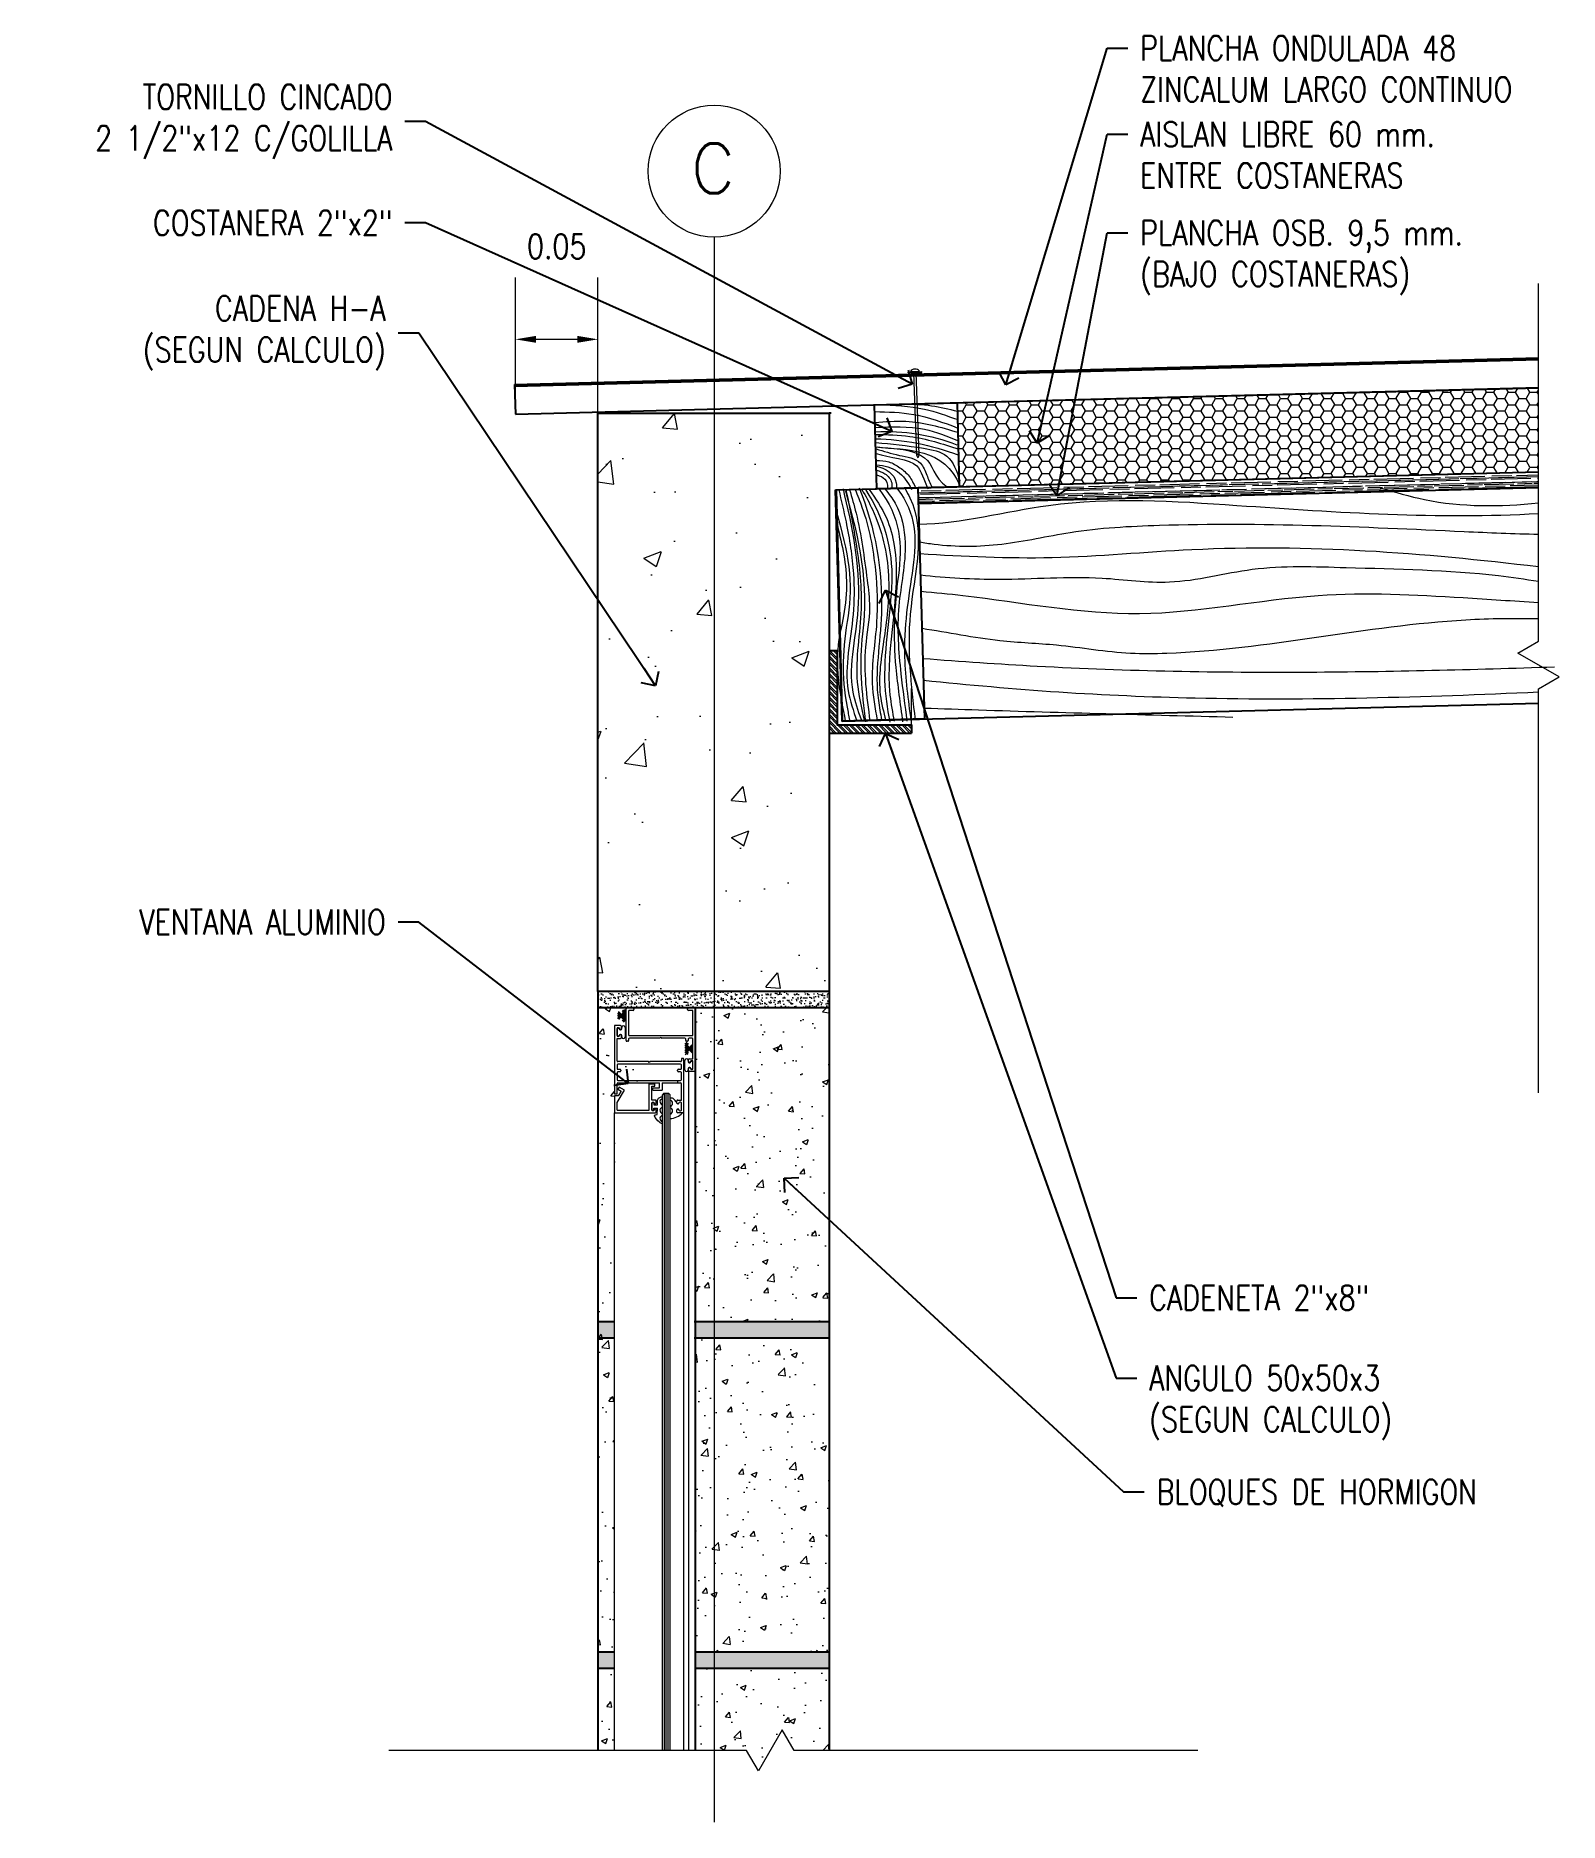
# Model space of a CAD drawing. Header units: metres. Extents: x -40 to 265, y 63 to 163.
# Drawn here: x -34.951 to -34.029, y 94.345 to 95.427 of the extents above; entities that cross this region are included whole.
import ezdxf

# ---------------------------------------------------------------- set-up
doc = ezdxf.new("R2010")
doc.units = ezdxf.units.M
doc.header["$LTSCALE"] = 5
doc.header["$MEASUREMENT"] = 0
doc.linetypes.add('CENTER', pattern=[2, 1.25, -0.25, 0.25, -0.25])
doc.layers.get('0').update_dxf_attribs({"color": 30})
for name, color, linetype, lineweight in [('A-ANNO-DIMS', 3, 'Continuous', 18), ('A-ANNO-SYMB', 3, 'Continuous', 18), ('A-ANNO-TEXT', 3, 'Continuous', 18), ('A-DETL-MBND', 3, 'Continuous', 18), ('A-DETL-MCUT', 4, 'Continuous', 25), ('A-DETL-PATT', 8, 'Continuous', 18)]:
    doc.layers.add(name, color=color, linetype=linetype, lineweight=lineweight)
doc.styles.add('E-ROMANS', font='romans.shx', dxfattribs={"width": 0.8})
doc.dimstyles.new('E-0001_ARW_18', dxfattribs={"dimscale": 0.001, "dimtxt": 1.8, "dimasz": 1.8, "dimexe": 0.9, "dimexo": 0.6, "dimgap": 0.9, "dimtad": 0, "dimdec": 0, "dimlfac": 1000, "dimzin": 0, "dimdsep": 46, "dimtxsty": 'E-ROMANS', "dimblk": 'OPEN90', "dimcen": 0.9, "dimclrd": 256, "dimclre": 256, "dimclrt": 256, "dimadec": 0, "dimazin": 0, "dimtfac": 1, "dimtdec": 0, "dimtmove": 1, "dimatfit": 3, "dimldrblk": 'OPEN90', "dimfxl": 1, "dimtfill": 1, "dimtolj": 1, "dimtzin": 0, "dimarcsym": 0})
pattern_1 = [(50, (0, 30), (0.10758903, -0.00941282), [0.01125, -0.12375]), (355, (0, 30), (-0.0208127, 0.11282882), [0.009, -0.099]), (100.4514, (0.00897, 29.99922), (0.0867764, 0.10341593), [0.00956103, -0.10517132]), (46.1842, (0, 30.03), (0.16008616, -0.02482785), [0.016875, -0.185625]), (96.6356, (0.01334, 30.02793), (0.1401994, 0.14611768), [0.01434154, -0.15775695]), (351.1842, (0, 30.03), (0.1401993, 0.1461178), [0.0135, -0.1485]), (21, (0.015, 30.0225), (0.08953606, -0.06039283), [0.01125, -0.12375]), (326, (0.015, 30.0225), (0.0364973, 0.1087725), [0.009, -0.099]), (71.4514, (0.02246, 30.01747), (0.1260334, 0.04837957), [0.00956103, -0.10517132]), (37.5, (0, 30), (0.001823978, 0.049934078), [0, -0.0978, 0, -0.1005, 0, -0.099375]), (7.5, (0, 30), (0.03946043, 0.059161757), [0, -0.0573, 0, -0.09555, 0, -0.037875]), (327.5, (-0.03345, 30), (0.080073365, -0.00338323), [0, -0.0375, 0, -0.117, 0, -0.15525]), (317.5, (-0.04845, 30), (0.087477925, 0.01501575), [0, -0.04875, 0, -0.0777, 0, -0.11025])]

msp = doc.modelspace()

# ---------------------------------------------------------------- texts
at = {"layer": 'A-ANNO-TEXT', "style": 'E-ROMANS'}
msp.add_text('C', height=0.03, dxfattribs=at).set_placement((-34.554479, 95.331223))
at = {"layer": 'A-ANNO-TEXT', "char_height": 0.015, "style": 'E-ROMANS'}
for s, insert, attachment_point in [('PLANCHA ONDULADA 48\\PZINCALUM LARGO CONTINUO', (-34.282353, 95.426547), 1), ('TORNILLO CINCADO\\P 2 1/2"x12 C/GOLILLA ', (-34.735009, 95.374539), 6), ('AISLAN LIBRE 60 mm.\\PENTRE COSTANERAS', (-34.282353, 95.374425), 1), ('COSTANERA 2"x2"', (-34.735009, 95.313255), 6), ('PLANCHA OSB. 9,5 mm.\\P(BAJO COSTANERAS)', (-34.282353, 95.314773), 1), ('\\A1;0.05', (-34.635609, 95.298994), 5), ('CADENA H-A \\P(SEGUN CALCULO)', (-34.739098, 95.246525), 6), ('VENTANA ALUMINIO', (-34.739098, 94.889977), 6), ('CADENETA 2"x8"', (-34.276893, 94.669983), 1), ('ANGULO 50x50x3\\P(SEGUN CALCULO)', (-34.276893, 94.621417), 1), ('BLOQUES DE HORMIGON', (-34.272387, 94.552461), 1)]:
    msp.add_mtext(s, dxfattribs=dict(at, insert=insert, attachment_point=attachment_point))

# ---------------------------------------------------------------- blocks, each defined once
blk = doc.blocks.new('_Open90')
at = {"color": 0, "linetype": 'ByBlock', "lineweight": -2}
for p, q in [((0, 0), (-1, 0)), ((-0.5, 0.5), (0, 0)), ((0, 0), (-0.5, -0.5))]:
    blk.add_line(p, q, dxfattribs=at)

# ---------------------------------------------------------------- hatches: boundary and pattern name
at = {"layer": 'A-DETL-PATT'}
h = msp.add_hatch(dxfattribs=at)
h.set_pattern_fill('HONEY', color=256, scale=0.035, style=0)
h.set_pattern_definition([(0, (-0.0001158, 30.0044547), (0.0065625, 0.00378886113), [0.004375, -0.00875]), (120, (-0.0001158, 30.0044547), (-0.00656249999, 0.00378886115), [0.004375, -0.00875]), (60, (-0.0001158, 30.0044547), (1e-11, 0.00757772227), [-0.00875, 0.004375])])
h.paths.add_polyline_path([(-34.041237, 95.213411), (-34.393192, 95.204288), (-34.391876, 95.153523), (-34.041237, 95.162612)])
h = msp.add_hatch(dxfattribs=at)
h.set_pattern_fill('AR-CONC', color=256, scale=0.015, style=0)
h.set_pattern_definition(pattern_1)
h.paths.add_polyline_path([(-34.610609, 94.847996), (-34.540241, 94.847996), (-34.540241, 95.197996), (-34.610609, 95.197996)])
h = msp.add_hatch(dxfattribs=at)
h.set_pattern_fill('AR-CONC', color=256, scale=0.015, style=0)
h.set_pattern_definition(pattern_1)
h.paths.add_polyline_path([(-34.540241, 94.847996), (-34.470612, 94.847996), (-34.470612, 95.004395), (-34.470727, 95.004395), (-34.470727, 95.054395), (-34.470612, 95.054395), (-34.470612, 95.197996), (-34.540241, 95.197996)])
h = msp.add_hatch(dxfattribs=at)
h.set_pattern_fill('AR-RROOF', color=256, scale=0.003, angle=1.5, style=0)
h.set_pattern_definition([(1.5, (-0.0001158, 30.0044547), (0.0065192075, 0.00317173983), [0.045, -0.006, 0.015, -0.003]), (1.5, (0.0038336, 30.0060586), (-0.003103418, 0.00391010188), [0.009, -0.00099, 0.018, -0.00225]), (1.5, (0.001317, 30.0070431), (0.015542038604, 0.002417671617), [0.024, -0.0042, 0.012, -0.003])])
h.paths.add_polyline_path([(-34.041237, 95.153108), (-34.041237, 95.162612), (-34.416868, 95.152875), (-34.416597, 95.143379)])
h = msp.add_hatch(dxfattribs=at)
h.set_pattern_fill('STEEL', color=256, scale=0.02, style=0)
h.set_pattern_definition([(135, (-68.8542312, 30.0707268), (0.00176776695, 0.00176776695), []), (135, (-68.8542312, 30.0719768), (0.00176776695, 0.00176776695), [])])
h.paths.add_polyline_path([(-34.470727, 95.054395), (-34.465727, 95.054395), (-34.465727, 95.009395), (-34.420727, 95.009395), (-34.420727, 95.004395), (-34.470727, 95.004395)])
h = msp.add_hatch(dxfattribs=at)
h.set_pattern_fill('AR-SAND', color=256, scale=0.002, style=0)
h.set_pattern_definition([(37.5, (0, 30), (-0.00012598672, 0.00385364754), [0, -0.00304, 0, -0.0034, 0, -0.00325]), (7.5, (0, 30), (0.0035395534, 0.00564429213), [0, -0.00164, 0, -0.00274, 0, -0.00105]), (327.5, (-0.00246, 30), (0.00622828372, 1.13181e-05), [0, -0.001, 0, -0.0036, 0, -0.0047]), (317.5, (-0.00246, 30), (0.0060122532, 0.00175535113), [0, -0.0005, 0, -0.00236, 0, -0.0027])])
h.paths.add_polyline_path([(-34.610609, 94.847996), (-34.610609, 94.837996), (-34.540241, 94.837996), (-34.540241, 94.847996)])
h.paths.add_polyline_path([(-34.540241, 94.847996), (-34.540241, 94.837996), (-34.470612, 94.837996), (-34.470612, 94.847996)])
h = msp.add_hatch(dxfattribs=at)
h.set_pattern_fill('AR-CONC', color=256, scale=0.005, style=0)
h.set_pattern_definition([(50, (0, 30), (0.035863009, -0.003137607), [0.00375, -0.04125]), (355, (0, 30), (-0.006937567, 0.037609607), [0.003, -0.033]), (100.4514, (0.00299, 29.99974), (0.028925469, 0.034471977), [0.00318701, -0.035057106]), (46.1842, (0, 30.01), (0.053362052, -0.00827595), [0.005625, -0.061875]), (96.6356, (0.004447, 30.00931), (0.046733135, 0.048705894), [0.004780514, -0.05258565]), (351.1842, (0, 30.01), (0.046733097, 0.04870593), [0.0045, -0.0495]), (21, (0.005, 30.0075), (0.029845353, -0.020130945), [0.00375, -0.04125]), (326, (0.005, 30.0075), (0.012165767, 0.036257502), [0.003, -0.033]), (71.4514, (0.007487, 30.005822), (0.042011131, 0.016126525), [0.00318701, -0.035057106]), (37.5, (0, 30), (0.0006079928, 0.0166446927), [0, -0.0326, 0, -0.0335, 0, -0.033125]), (7.5, (0, 30), (0.013153477, 0.0197205856), [0, -0.0191, 0, -0.03185, 0, -0.012625]), (327.5, (-0.01115, 30), (0.0266911218, -0.0011277436), [0, -0.0125, 0, -0.039, 0, -0.05175]), (317.5, (-0.01615, 30), (0.0291593085, 0.005005249), [0, -0.01625, 0, -0.0259, 0, -0.03675])])
h.paths.add_polyline_path([(-34.600609, 94.837248), (-34.600609, 94.837996), (-34.610609, 94.837996), (-34.610609, 94.647996), (-34.610609, 94.637996), (-34.610609, 94.447996), (-34.600609, 94.447996), (-34.600609, 94.784448), (-34.600609, 94.794649), (-34.598482, 94.794649), (-34.596665, 94.797672), (-34.598505, 94.798777), (-34.597732, 94.800063), (-34.594584, 94.798171), (-34.599082, 94.790686), (-34.599082, 94.785975), (-34.579547, 94.785975), (-34.579547, 94.802534), (-34.598604, 94.802534, 0.41421356), (-34.599082, 94.802057), (-34.599082, 94.795691), (-34.600609, 94.795691)])
h.paths.add_polyline_path([(-34.540241, 94.837996), (-34.551584, 94.837996), (-34.551584, 94.809519), (-34.551631, 94.809519), (-34.551631, 94.794561), (-34.551584, 94.794561), (-34.551584, 94.724068), (-34.551631, 94.724068), (-34.551631, 94.647996), (-34.540241, 94.647996)])
h.paths.add_polyline_path([(-34.600609, 94.437996), (-34.610609, 94.437996), (-34.610609, 94.388499), (-34.600609, 94.388499)])
h.paths.add_polyline_path([(-34.540241, 94.437996), (-34.551631, 94.437996), (-34.551631, 94.388499), (-34.540241, 94.388499)])
h.paths.add_polyline_path([(-34.470612, 94.437996), (-34.540241, 94.437996), (-34.540241, 94.388499), (-34.520728, 94.388499), (-34.513511, 94.375999), (-34.499077, 94.400999), (-34.49186, 94.388499), (-34.470612, 94.388499)])
h.paths.add_polyline_path([(-34.470612, 94.637996), (-34.540241, 94.637996), (-34.540241, 94.447996), (-34.470612, 94.447996)])
h.paths.add_polyline_path([(-34.540241, 94.637996), (-34.551631, 94.637996), (-34.551631, 94.447996), (-34.540241, 94.447996)])
h = msp.add_hatch(dxfattribs=at)
h.set_pattern_fill('AR-CONC', color=256, scale=0.005, style=0)
h.set_pattern_definition([(50, (0, 30), (0.035863009, -0.003137607), [0.00375, -0.04125]), (355, (0, 30), (-0.006937567, 0.037609607), [0.003, -0.033]), (100.4514, (0.00299, 29.99974), (0.028925469, 0.034471977), [0.00318701, -0.035057106]), (46.1842, (0, 30.01), (0.053362052, -0.00827595), [0.005625, -0.061875]), (96.6356, (0.004447, 30.00931), (0.046733135, 0.048705894), [0.004780514, -0.05258565]), (351.1842, (0, 30.01), (0.046733097, 0.04870593), [0.0045, -0.0495]), (21, (0.005, 30.0075), (0.029845353, -0.020130945), [0.00375, -0.04125]), (326, (0.005, 30.0075), (0.012165767, 0.036257502), [0.003, -0.033]), (71.4514, (0.007487, 30.005822), (0.042011131, 0.016126525), [0.00318701, -0.035057106]), (37.5, (0, 30), (0.0006079928, 0.0166446927), [0, -0.0326, 0, -0.0335, 0, -0.033125]), (7.5, (0, 30), (0.013153477, 0.0197205856), [0, -0.0191, 0, -0.03185, 0, -0.012625]), (327.5, (-0.01115, 30), (0.0266911218, -0.0011277436), [0, -0.0125, 0, -0.039, 0, -0.05175]), (317.5, (-0.01615, 30), (0.0291593085, 0.005005249), [0, -0.01625, 0, -0.0259, 0, -0.03675])])
h.paths.add_polyline_path([(-34.470612, 94.837996), (-34.540241, 94.837996), (-34.540241, 94.647996), (-34.470612, 94.647996)])
h = msp.add_hatch(dxfattribs=at)
h.set_pattern_fill('AR-SAND', color=256, scale=0.002, style=0)
h.set_pattern_definition([(37.5, (0, 30), (-0.00012598672, 0.00385364754), [0, -0.00304, 0, -0.0034, 0, -0.00325]), (7.5, (0, 30), (0.0035395534, 0.00564429213), [0, -0.00164, 0, -0.00274, 0, -0.00105]), (327.5, (-0.00246, 30), (0.00622828372, 1.13181e-05), [0, -0.001, 0, -0.0036, 0, -0.0047]), (317.5, (-0.00246, 30), (0.0060122532, 0.00175535113), [0, -0.0005, 0, -0.00236, 0, -0.0027])])
h.paths.add_polyline_path([(-34.600609, 94.647996), (-34.610609, 94.647996), (-34.610609, 94.637996), (-34.600609, 94.637996)])
h.paths.add_polyline_path([(-34.551631, 94.647996), (-34.551631, 94.637996), (-34.540241, 94.637996), (-34.540241, 94.647996)])
h.paths.add_polyline_path([(-34.540241, 94.647996), (-34.540241, 94.637996), (-34.470612, 94.637996), (-34.470612, 94.647996)])
h.paths.add_polyline_path([(-34.551631, 94.447996), (-34.551631, 94.437996), (-34.540241, 94.437996), (-34.540241, 94.447996)])
h.paths.add_polyline_path([(-34.540241, 94.447996), (-34.540241, 94.437996), (-34.470612, 94.437996), (-34.470612, 94.447996)])
h.paths.add_polyline_path([(-34.600609, 94.447996), (-34.610609, 94.447996), (-34.610609, 94.437996), (-34.600609, 94.437996)])

# ---------------------------------------------------------------- linework, layer by layer
for p, q in [((-34.598695, 94.834798), (-34.594057, 94.83016)), ((-34.598368, 94.835737), (-34.594018, 94.831386)), ((-34.596233, 94.834867), (-34.594018, 94.832652)), ((-34.596022, 94.835922), (-34.594018, 94.833917)), ((-34.595719, 94.836884), (-34.594018, 94.835183)), ((-34.594677, 94.837108), (-34.594078, 94.836509)), ((-34.598695, 94.833532), (-34.597074, 94.831911)), ((-34.598695, 94.832267), (-34.597645, 94.831217)), ((-34.596022, 94.83086), (-34.594664, 94.829502)), ((-34.553433, 94.810871), (-34.557784, 94.815221)), ((-34.555568, 94.81174), (-34.557784, 94.813956)), ((-34.555779, 94.810686), (-34.557784, 94.81269)), ((-34.553106, 94.81181), (-34.557744, 94.816447)), ((-34.555779, 94.815748), (-34.557137, 94.817106)), ((-34.553106, 94.813075), (-34.554728, 94.814696)), ((-34.553106, 94.814341), (-34.554156, 94.815391)), ((-34.556082, 94.809723), (-34.557784, 94.811425)), ((-34.557124, 94.8095), (-34.557723, 94.810099))]:
    msp.add_line(p, q)
at = {"layer": 'A-ANNO-DIMS'}
for p, q in [((-34.660609, 95.198698), (-34.660609, 95.280244)), ((-34.610609, 95.198698), (-34.610609, 95.280244)), ((-34.648109, 95.242744), (-34.623109, 95.242744))]:
    msp.add_line(p, q, dxfattribs=at)
for points in [[(-34.648109, 95.244828), (-34.648109, 95.240661), (-34.660609, 95.242744)], [(-34.623109, 95.244828), (-34.623109, 95.240661), (-34.610609, 95.242744)]]:
    msp.add_solid(points, dxfattribs=at)
at = {"layer": 'A-ANNO-SYMB', "linetype": 'CENTER'}
msp.add_line((-34.540241, 95.30458), (-34.540241, 94.344957), dxfattribs=at)
at = {"layer": 'A-ANNO-SYMB'}
for p, q in [((-34.499077, 94.400999), (-34.513511, 94.375999)), ((-34.49186, 94.388499), (-34.499077, 94.400999)), ((-34.520728, 94.388499), (-34.737255, 94.388499)), ((-34.513511, 94.375999), (-34.520728, 94.388499)), ((-34.247347, 94.388499), (-34.49186, 94.388499))]:
    msp.add_line(p, q, dxfattribs=at)
msp.add_circle((-34.540241, 95.34458), 0.04, dxfattribs=at)
at = {"layer": 'A-DETL-MBND'}
for p, q in [((-34.041121, 95.060033), (-34.041121, 95.27656)), ((-34.419547, 95.223029), (-34.419557, 95.223304)), ((-34.4179, 95.223086), (-34.41791, 95.223361)), ((-34.422822, 95.222366), (-34.422841, 95.222915)), ((-34.419528, 95.22248), (-34.417769, 95.172674)), ((-34.41617, 95.173107), (-34.417881, 95.222537)), ((-34.414587, 95.222651), (-34.414606, 95.2232)), ((-34.053621, 95.052816), (-34.041121, 95.060033)), ((-34.028621, 95.038382), (-34.053621, 95.052816)), ((-34.041121, 95.031165), (-34.028621, 95.038382)), ((-34.041121, 94.786652), (-34.041121, 95.031165)), ((-34.593584, 94.818237), (-34.593584, 94.837519)), ((-34.593107, 94.837996), (-34.589289, 94.837996)), ((-34.592057, 94.835991), (-34.592057, 94.821673)), ((-34.589289, 94.836469), (-34.591579, 94.836469)), ((-34.588811, 94.837519), (-34.588811, 94.836946)), ((-34.556357, 94.836946), (-34.556357, 94.837519)), ((-34.55588, 94.837996), (-34.552061, 94.837996)), ((-34.553589, 94.836469), (-34.55588, 94.836469)), ((-34.553111, 94.821673), (-34.553111, 94.835991)), ((-34.551584, 94.837519), (-34.551584, 94.799519)), ((-34.596886, 94.827248), (-34.600609, 94.827248)), ((-34.600609, 94.827248), (-34.600609, 94.785691)), ((-34.599082, 94.821234), (-34.599082, 94.82553)), ((-34.598891, 94.821155), (-34.598891, 94.82545)), ((-34.598604, 94.826007), (-34.598127, 94.826007)), ((-34.598604, 94.825737), (-34.598127, 94.825737)), ((-34.597841, 94.82545), (-34.597841, 94.825355)), ((-34.59765, 94.82553), (-34.59765, 94.825434)), ((-34.597172, 94.824957), (-34.596886, 94.824957)), ((-34.597172, 94.824687), (-34.596886, 94.824687)), ((-34.596409, 94.825434), (-34.596409, 94.826771)), ((-34.596218, 94.825355), (-34.596218, 94.826166)), ((-34.594213, 94.826166), (-34.594213, 94.820439)), ((-34.599082, 94.805962), (-34.599082, 94.819516)), ((-34.599082, 94.819516), (-34.596886, 94.819516)), ((-34.598127, 94.820868), (-34.598604, 94.820868)), ((-34.598127, 94.820757), (-34.598604, 94.820757)), ((-34.597841, 94.82125), (-34.597841, 94.821155)), ((-34.59765, 94.82133), (-34.59765, 94.821234)), ((-34.596886, 94.821918), (-34.597172, 94.821918)), ((-34.596886, 94.821807), (-34.597172, 94.821807)), ((-34.596409, 94.819993), (-34.596409, 94.82133)), ((-34.596218, 94.820439), (-34.596218, 94.82125)), ((-34.592534, 94.81776), (-34.593107, 94.81776)), ((-34.592057, 94.819191), (-34.592057, 94.818237)), ((-34.591579, 94.821196), (-34.553589, 94.821196)), ((-34.573259, 94.819669), (-34.591579, 94.819669)), ((-34.572584, 94.820146), (-34.572922, 94.819808)), ((-34.572247, 94.819808), (-34.572584, 94.820146)), ((-34.55798, 94.819669), (-34.571909, 94.819669)), ((-34.557502, 94.818237), (-34.557502, 94.819191)), ((-34.556452, 94.81776), (-34.557025, 94.81776)), ((-34.555975, 94.819191), (-34.555975, 94.818237)), ((-34.553589, 94.819669), (-34.555498, 94.819669)), ((-34.553111, 94.80725), (-34.553111, 94.819191)), ((-34.599082, 94.80348), (-34.599082, 94.801316)), ((-34.580086, 94.805484), (-34.598604, 94.805484)), ((-34.560613, 94.803957), (-34.598604, 94.803957)), ((-34.579609, 94.805007), (-34.580086, 94.805484)), ((-34.579132, 94.805484), (-34.579609, 94.805007)), ((-34.560613, 94.805484), (-34.579132, 94.805484)), ((-34.560136, 94.806916), (-34.560136, 94.805962)), ((-34.560136, 94.801316), (-34.560136, 94.80348)), ((-34.559086, 94.807393), (-34.559659, 94.807393)), ((-34.558609, 94.774448), (-34.558609, 94.806916)), ((-34.55798, 94.800441), (-34.55798, 94.806169)), ((-34.555975, 94.806169), (-34.555975, 94.805357)), ((-34.555784, 94.805437), (-34.555784, 94.806773)), ((-34.555307, 94.80725), (-34.553111, 94.80725)), ((-34.55502, 94.80496), (-34.555307, 94.80496)), ((-34.555307, 94.804689), (-34.55502, 94.804689)), ((-34.55502, 94.801921), (-34.555307, 94.801921)), ((-34.555307, 94.80181), (-34.55502, 94.80181)), ((-34.554543, 94.805532), (-34.554543, 94.805437)), ((-34.554352, 94.805357), (-34.554352, 94.805453)), ((-34.553589, 94.80601), (-34.554066, 94.80601)), ((-34.554066, 94.805739), (-34.553589, 94.805739)), ((-34.553302, 94.805453), (-34.553302, 94.801157)), ((-34.553111, 94.801237), (-34.553111, 94.805532)), ((-34.553111, 94.801237), (-34.553111, 94.805532)), ((-34.599082, 94.798834), (-34.599082, 94.794538)), ((-34.599082, 94.785691), (-34.599082, 94.792057)), ((-34.598604, 94.800838), (-34.597268, 94.800838)), ((-34.597268, 94.799311), (-34.598604, 94.799311)), ((-34.598604, 94.794061), (-34.560613, 94.794061)), ((-34.598604, 94.792534), (-34.573269, 94.792534)), ((-34.596791, 94.800361), (-34.596791, 94.799788)), ((-34.579547, 94.792041), (-34.576184, 94.792041)), ((-34.579547, 94.775975), (-34.579547, 94.792041)), ((-34.576184, 94.790514), (-34.576184, 94.792041)), ((-34.573269, 94.789685), (-34.573269, 94.792534)), ((-34.571741, 94.792534), (-34.571741, 94.788158)), ((-34.571741, 94.792534), (-34.560613, 94.792534)), ((-34.562427, 94.799788), (-34.562427, 94.800361)), ((-34.562427, 94.794061), (-34.562427, 94.792534)), ((-34.56195, 94.800838), (-34.560613, 94.800838)), ((-34.560613, 94.799311), (-34.56195, 94.799311)), ((-34.560136, 94.794538), (-34.560136, 94.798834)), ((-34.560136, 94.78218), (-34.560136, 94.792057)), ((-34.555975, 94.801253), (-34.555975, 94.800441)), ((-34.555784, 94.799996), (-34.555784, 94.801332)), ((-34.555784, 94.799996), (-34.555784, 94.388499)), ((-34.551584, 94.799519), (-34.555307, 94.799519)), ((-34.554543, 94.801332), (-34.554543, 94.801237)), ((-34.554352, 94.801157), (-34.554352, 94.801253)), ((-34.553589, 94.800871), (-34.554066, 94.800871)), ((-34.554066, 94.80076), (-34.553589, 94.80076)), ((-34.599082, 94.785691), (-34.600609, 94.785691)), ((-34.598482, 94.784649), (-34.600609, 94.784649)), ((-34.600609, 94.784649), (-34.600609, 94.774448)), ((-34.599082, 94.780686), (-34.594584, 94.788171)), ((-34.599082, 94.775975), (-34.599082, 94.780686)), ((-34.597732, 94.790063), (-34.598505, 94.788777)), ((-34.598505, 94.788777), (-34.596665, 94.787672)), ((-34.596665, 94.787672), (-34.598482, 94.784649)), ((-34.594584, 94.788171), (-34.597732, 94.790063)), ((-34.57802, 94.790514), (-34.576184, 94.790514)), ((-34.57802, 94.78218), (-34.57802, 94.790514)), ((-34.575824, 94.78218), (-34.57802, 94.78218)), ((-34.57802, 94.776166), (-34.57802, 94.780462)), ((-34.57802, 94.776166), (-34.57802, 94.780462)), ((-34.577829, 94.776087), (-34.577829, 94.780382)), ((-34.577542, 94.780939), (-34.577065, 94.780939)), ((-34.577542, 94.780668), (-34.577065, 94.780668)), ((-34.577392, 94.788158), (-34.577392, 94.789685)), ((-34.577392, 94.789685), (-34.573269, 94.789685)), ((-34.577392, 94.788158), (-34.571741, 94.788158)), ((-34.576779, 94.780382), (-34.576779, 94.779212)), ((-34.576588, 94.780462), (-34.576588, 94.780366)), ((-34.57611, 94.779889), (-34.575824, 94.779889)), ((-34.575347, 94.780366), (-34.575347, 94.781703)), ((-34.57466, 94.779212), (-34.57466, 94.782307)), ((-34.570678, 94.786284), (-34.571633, 94.78533)), ((-34.571633, 94.388499), (-34.571633, 94.78533)), ((-34.570678, 94.786284), (-34.567814, 94.786284)), ((-34.570411, 94.388499), (-34.570411, 94.786284)), ((-34.569227, 94.388499), (-34.569227, 94.786284)), ((-34.568044, 94.388499), (-34.568044, 94.786284)), ((-34.567814, 94.786284), (-34.56686, 94.78533)), ((-34.56686, 94.388499), (-34.56686, 94.78533)), ((-34.562809, 94.780366), (-34.562809, 94.781703)), ((-34.562332, 94.78218), (-34.560136, 94.78218)), ((-34.562045, 94.779889), (-34.562332, 94.779889)), ((-34.561568, 94.780462), (-34.561568, 94.780366)), ((-34.560613, 94.780939), (-34.561091, 94.780939)), ((-34.560136, 94.776166), (-34.560136, 94.780462)), ((-34.560136, 94.776166), (-34.560136, 94.780462)), ((-34.551584, 94.784561), (-34.551584, 94.724068)), ((-34.600609, 94.774448), (-34.575824, 94.774448)), ((-34.600609, 94.388499), (-34.600609, 94.774448)), ((-34.599082, 94.775975), (-34.579547, 94.775975)), ((-34.577065, 94.7758), (-34.577542, 94.7758)), ((-34.577065, 94.775689), (-34.577542, 94.775689)), ((-34.576779, 94.779212), (-34.57466, 94.779212)), ((-34.576779, 94.777257), (-34.57466, 94.777257)), ((-34.576779, 94.776087), (-34.576779, 94.777257)), ((-34.576588, 94.776262), (-34.576588, 94.776166)), ((-34.575824, 94.776739), (-34.57611, 94.776739)), ((-34.575347, 94.774925), (-34.575347, 94.776262)), ((-34.574783, 94.773382), (-34.57466, 94.777257)), ((-34.562809, 94.774925), (-34.562809, 94.776262)), ((-34.562332, 94.776739), (-34.562045, 94.776739)), ((-34.558609, 94.774448), (-34.562332, 94.774448)), ((-34.561568, 94.776262), (-34.561568, 94.776166)), ((-34.561091, 94.775689), (-34.560613, 94.775689)), ((-34.558609, 94.388499), (-34.558609, 94.774448))]:
    msp.add_line(p, q, dxfattribs=at)
for points in [[(-34.421478, 95.223237), (-34.415988, 95.223427)], [(-34.422841, 95.222915), (-34.414606, 95.2232)], [(-34.422822, 95.222366), (-34.414587, 95.222651)], [(-34.416135, 95.173116), (-34.417769, 95.172674)], [(-34.417769, 95.172674), (-34.416882, 95.171033)], [(-34.416135, 95.173116), (-34.416882, 95.171033)]]:
    msp.add_lwpolyline(points, dxfattribs=at)
for centre, radius, start, end in [((-34.418662, 95.221273), 0.003433, 38.852356, 145.112561), ((-34.593107, 94.837519), 0.000477, 90, 180), ((-34.591579, 94.835991), 0.000477, 90, 180), ((-34.589289, 94.837519), 0.000477, 360, 90), ((-34.589289, 94.836946), 0.000477, 270, 0), ((-34.55588, 94.837519), 0.000477, 90, 180), ((-34.55588, 94.836946), 0.000477, 180, 270), ((-34.553589, 94.835991), 0.000477, 360, 90), ((-34.552061, 94.837519), 0.000477, 360, 90), ((-34.598604, 94.82553), 0.000477, 90, 180), ((-34.598604, 94.82545), 0.000286, 90, 180), ((-34.598127, 94.82553), 0.000477, 0, 90), ((-34.598127, 94.82545), 0.000286, 0, 90), ((-34.597172, 94.825355), 0.000668, 180, 270), ((-34.597172, 94.825434), 0.000477, 180, 270), ((-34.596886, 94.826771), 0.000477, 0, 90), ((-34.596886, 94.825434), 0.000477, 270, 0), ((-34.596886, 94.825355), 0.000668, 270, 0), ((-34.595216, 94.826166), 0.001002, 0, 180), ((-34.598604, 94.821234), 0.000477, 180, 270), ((-34.598604, 94.821155), 0.000286, 180, 270), ((-34.598127, 94.821234), 0.000477, 270, 0), ((-34.598127, 94.821155), 0.000286, 270, 0), ((-34.597172, 94.82125), 0.000668, 90, 180), ((-34.597172, 94.82133), 0.000477, 90, 180), ((-34.596886, 94.82125), 0.000668, 0, 90), ((-34.596886, 94.82133), 0.000477, 0, 90), ((-34.596886, 94.819993), 0.000477, 270, 0), ((-34.595216, 94.820439), 0.001002, 180, 0), ((-34.593107, 94.818237), 0.000477, 180, 270), ((-34.592534, 94.818237), 0.000477, 270, 360), ((-34.591579, 94.821673), 0.000477, 180, 270), ((-34.591579, 94.819191), 0.000477, 90, 180), ((-34.573259, 94.820146), 0.000477, 270, 315), ((-34.571909, 94.820146), 0.000477, 225, 270), ((-34.55798, 94.819191), 0.000477, 0, 90), ((-34.557025, 94.818237), 0.000477, 180, 270), ((-34.556452, 94.818237), 0.000477, 270, 0), ((-34.555498, 94.819191), 0.000477, 90, 180), ((-34.553589, 94.821673), 0.000477, 270, 0), ((-34.553589, 94.819191), 0.000477, 0, 90), ((-34.598604, 94.805962), 0.000477, 180, 270), ((-34.598604, 94.80348), 0.000477, 90, 180), ((-34.560613, 94.805962), 0.000477, 270, 0), ((-34.560613, 94.80348), 0.000477, 0, 90), ((-34.559659, 94.806916), 0.000477, 90, 180), ((-34.559086, 94.806916), 0.000477, 0, 90), ((-34.556977, 94.806169), 0.001002, 0, 180), ((-34.555307, 94.805357), 0.000668, 180, 270), ((-34.555307, 94.801253), 0.000668, 90, 180), ((-34.555307, 94.806773), 0.000477, 90, 180), ((-34.555307, 94.805437), 0.000477, 180, 270), ((-34.555307, 94.801332), 0.000477, 90, 180), ((-34.55502, 94.805437), 0.000477, 270, 0), ((-34.55502, 94.805357), 0.000668, 270, 0), ((-34.55502, 94.801253), 0.000668, 0, 90), ((-34.55502, 94.801332), 0.000477, 0, 90), ((-34.554066, 94.805532), 0.000477, 90, 180), ((-34.554066, 94.805453), 0.000286, 90, 180), ((-34.553589, 94.805532), 0.000477, 360, 90), ((-34.553589, 94.805453), 0.000286, 0, 90), ((-34.598604, 94.801316), 0.000477, 180, 270), ((-34.598604, 94.798834), 0.000477, 90, 180), ((-34.598604, 94.794538), 0.000477, 180, 270), ((-34.598604, 94.792057), 0.000477, 90, 180), ((-34.597268, 94.800361), 0.000477, 0, 90), ((-34.597268, 94.799788), 0.000477, 270, 0), ((-34.56195, 94.800361), 0.000477, 90, 180), ((-34.56195, 94.799788), 0.000477, 180, 270), ((-34.560613, 94.801316), 0.000477, 270, 0), ((-34.560613, 94.798834), 0.000477, 0, 90), ((-34.560613, 94.794538), 0.000477, 270, 0), ((-34.560613, 94.792057), 0.000477, 0, 90), ((-34.556977, 94.800441), 0.001002, 180, 0), ((-34.555307, 94.799996), 0.000477, 180, 270), ((-34.554066, 94.801237), 0.000477, 180, 270), ((-34.554066, 94.801157), 0.000286, 180, 270), ((-34.553589, 94.801237), 0.000477, 270, 0), ((-34.553589, 94.801157), 0.000286, 270, 0), ((-34.577542, 94.780462), 0.000477, 90, 180), ((-34.577542, 94.780382), 0.000286, 90, 180), ((-34.577065, 94.780462), 0.000477, 360, 90), ((-34.577065, 94.780382), 0.000286, 0, 90), ((-34.57611, 94.780366), 0.000477, 180, 270), ((-34.575824, 94.781703), 0.000477, 0, 90), ((-34.575824, 94.780366), 0.000477, 270, 0), ((-34.572109, 94.781095), 0.002824, 80.289396, 154.592532), ((-34.567446, 94.780242), 0.002045, 286.663032, 73.336968), ((-34.562332, 94.781703), 0.000477, 90, 180), ((-34.562332, 94.780366), 0.000477, 180, 270), ((-34.562045, 94.780366), 0.000477, 270, 0), ((-34.561091, 94.780462), 0.000477, 90, 180), ((-34.560613, 94.780462), 0.000477, 360, 90), ((-34.577542, 94.776166), 0.000477, 180, 270), ((-34.577542, 94.776087), 0.000286, 180, 270), ((-34.577065, 94.776166), 0.000477, 270, 0), ((-34.577065, 94.776087), 0.000286, 270, 0), ((-34.57611, 94.776262), 0.000477, 90, 180), ((-34.575824, 94.776262), 0.000477, 0, 90), ((-34.575824, 94.774925), 0.000477, 270, 0), ((-34.567446, 94.775614), 0.002045, 286.663032, 73.336968), ((-34.567722, 94.782241), 0.011328, 274.363712, 316.53353), ((-34.562332, 94.776262), 0.000477, 90, 180), ((-34.562332, 94.774925), 0.000477, 180, 270), ((-34.562045, 94.776262), 0.000477, 0, 90), ((-34.561091, 94.776166), 0.000477, 180, 270), ((-34.560613, 94.776166), 0.000477, 270, 0)]:
    msp.add_arc(centre, radius, start, end, dxfattribs=at)
for points in [[(-34.571633, 94.783017), (-34.573007, 94.782054), (-34.572347, 94.779721), (-34.571633, 94.779062)], [(-34.562669, 94.780029), (-34.563909, 94.781874), (-34.565557, 94.783246), (-34.56686, 94.783246)], [(-34.571633, 94.767499), (-34.574276, 94.769679), (-34.576204, 94.773179), (-34.574783, 94.773382)], [(-34.571633, 94.777692), (-34.573007, 94.776729), (-34.572347, 94.774396), (-34.571633, 94.773737)], [(-34.571633, 94.772773), (-34.573007, 94.771809), (-34.572347, 94.769477), (-34.571633, 94.768817)]]:
    msp.add_spline(points, degree=3, dxfattribs=at)
at = {"layer": 'A-DETL-MCUT'}
for p, q in [((-34.661075, 95.215442), (-34.041121, 95.231552)), ((-34.661049, 95.214442), (-34.041096, 95.230553)), ((-34.661075, 95.215442), (-34.660609, 95.197448)), ((-34.660609, 95.197448), (-34.041121, 95.213546)), ((-34.418159, 95.203641), (-34.041237, 95.213411)), ((-34.469451, 95.197996), (-34.470612, 95.197996)), ((-34.466481, 95.151589), (-34.041236, 95.162612)), ((-34.416843, 95.152875), (-34.041236, 95.162612)), ((-34.466481, 95.151589), (-34.462854, 95.011636)), ((-34.416597, 95.143379), (-34.04099, 95.153115)), ((-34.462854, 95.011636), (-34.041236, 95.022565)), ((-34.610609, 94.847996), (-34.610609, 94.837996)), ((-34.470612, 94.847996), (-34.470612, 94.837996)), ((-34.610609, 94.837996), (-34.610609, 94.647996)), ((-34.470612, 94.837996), (-34.610609, 94.837996)), ((-34.551631, 94.388499), (-34.551631, 94.837725)), ((-34.470612, 94.837996), (-34.470612, 94.647996)), ((-34.600609, 94.647996), (-34.610609, 94.647996)), ((-34.610609, 94.647996), (-34.610609, 94.637996)), ((-34.470612, 94.647996), (-34.552377, 94.647996)), ((-34.470612, 94.647996), (-34.470612, 94.637996)), ((-34.610609, 94.637996), (-34.610609, 94.447996)), ((-34.600609, 94.637996), (-34.610609, 94.637996)), ((-34.470612, 94.637996), (-34.552377, 94.637996)), ((-34.470612, 94.637996), (-34.470612, 94.447996)), ((-34.600609, 94.447996), (-34.610609, 94.447996)), ((-34.610609, 94.447996), (-34.610609, 94.437996)), ((-34.470612, 94.447996), (-34.551631, 94.447996)), ((-34.470612, 94.447996), (-34.470612, 94.437996)), ((-34.600609, 94.437996), (-34.610609, 94.437996)), ((-34.610609, 94.437996), (-34.610609, 94.388499)), ((-34.470612, 94.437996), (-34.551631, 94.437996)), ((-34.470612, 94.437996), (-34.470612, 94.388499))]:
    msp.add_line(p, q, dxfattribs=at)
for points in [[(-34.443178, 95.203098), (-34.393195, 95.204394), (-34.391876, 95.153523), (-34.441859, 95.152227)], [(-34.610609, 95.197996), (-34.470612, 95.197996), (-34.470612, 94.847996), (-34.610609, 94.847996)], [(-34.466851, 95.151579), (-34.416868, 95.152875), (-34.412871, 95.012931), (-34.462854, 95.011636)]]:
    msp.add_lwpolyline(points, close=True, dxfattribs=at)
for points in [[(-34.470727, 95.054395), (-34.465727, 95.054395), (-34.465727, 95.009395), (-34.420727, 95.009395), (-34.420727, 95.004395)], [(-34.470727, 95.054395), (-34.470727, 95.004395), (-34.420727, 95.004395)]]:
    msp.add_lwpolyline(points, dxfattribs=at)
at = {"layer": 'A-DETL-PATT'}
msp.add_line((-34.420727, 95.004395), (-34.420727, 95.031422), dxfattribs=at)
for points in [[(-34.44084, 95.20318), (-34.412914, 95.200438), (-34.392835, 95.194133)], [(-34.425584, 95.203711), (-34.408656, 95.202567), (-34.393012, 95.199205)], [(-34.443036, 95.199017), (-34.419419, 95.197246), (-34.392658, 95.189051)], [(-34.442803, 95.192332), (-34.424292, 95.193142), (-34.392568, 95.186464)], [(-34.442703, 95.189457), (-34.412947, 95.188266), (-34.392389, 95.181307)], [(-34.442554, 95.185177), (-34.421804, 95.183988), (-34.392215, 95.176331)], [(-34.442385, 95.180322), (-34.413487, 95.17681), (-34.399454, 95.172027), (-34.39155, 95.15722)], [(-34.442251, 95.176478), (-34.428158, 95.172505), (-34.4154, 95.167722), (-34.411573, 95.160548), (-34.408533, 95.153386)], [(-34.442006, 95.169449), (-34.434536, 95.168519), (-34.427839, 95.165012), (-34.422257, 95.15991), (-34.418424, 95.153041)], [(-34.441802, 95.163585), (-34.436928, 95.161345), (-34.432782, 95.155924), (-34.432664, 95.152545)], [(-34.464849, 95.151646), (-34.460448, 95.132297), (-34.455972, 95.100739), (-34.456154, 95.076148), (-34.459121, 95.030014), (-34.453859, 95.011788)], [(-34.460483, 95.15167), (-34.454173, 95.117817), (-34.451356, 95.079576), (-34.453659, 95.035223), (-34.449314, 95.01185)], [(-34.458237, 95.151701), (-34.45438, 95.137595), (-34.447665, 95.097077), (-34.446226, 95.080534), (-34.448633, 95.056513), (-34.445979, 95.011543)], [(-34.454882, 95.151747), (-34.450785, 95.141175), (-34.44263, 95.102815), (-34.44191, 95.071408), (-34.444544, 95.034649), (-34.441508, 95.011915)], [(-34.450784, 95.151802), (-34.444463, 95.139675), (-34.434736, 95.099845), (-34.437372, 95.062136), (-34.439678, 95.027482), (-34.436377, 95.012026)], [(-34.446424, 95.151862), (-34.436027, 95.134663), (-34.431305, 95.117983), (-34.433823, 95.027346), (-34.431305, 95.011543)], [(-34.436763, 95.151993), (-34.430675, 95.143475), (-34.424665, 95.119613), (-34.428471, 95.081162), (-34.427212, 95.040249), (-34.423546, 95.011543)], [(-34.424674, 95.152157), (-34.421762, 95.14676), (-34.421569, 95.076369), (-34.418549, 95.012228)], [(-34.466218, 95.132183), (-34.46017, 95.096481), (-34.461968, 95.075277), (-34.465202, 95.057532), (-34.460881, 95.011693)]]:
    msp.add_spline(points, degree=3, dxfattribs=at)
for points in [[(-34.442602, 95.182516), (-34.425409, 95.182207), (-34.409445, 95.17907), (-34.392088, 95.172669)], [(-34.442595, 95.186798), (-34.425189, 95.187505), (-34.409456, 95.185359), (-34.393389, 95.178841)], [(-34.442647, 95.177674), (-34.423011, 95.175726), (-34.400989, 95.177176), (-34.391437, 95.153981)], [(-34.442121, 95.166791), (-34.4318, 95.166342), (-34.425187, 95.161258), (-34.420836, 95.151918)], [(-34.441701, 95.160708), (-34.437864, 95.159307), (-34.435039, 95.157969), (-34.435322, 95.152687)]]:
    msp.add_open_spline(points, degree=3, dxfattribs=at)
for points, knots in [([(-34.442153, 95.173663), (-34.434458, 95.171191), (-34.421997, 95.170315), (-34.414922, 95.163623), (-34.413124, 95.157258), (-34.410972, 95.152322)], [0, 0, 0, 0, 0.0277931218, 0.0277931218, 0.0441787612, 0.0441787612, 0.0441787612, 0.0441787612]), ([(-34.441574, 95.177571), (-34.432941, 95.176293), (-34.422568, 95.177625), (-34.40708, 95.1671), (-34.40829, 95.159487), (-34.399035, 95.153277)], [0, 0, 0, 0, 0.027455115, 0.027455115, 0.0441787612, 0.0441787612, 0.0441787612, 0.0441787612]), ([(-34.441887, 95.166049), (-34.436929, 95.164633), (-34.430871, 95.161499), (-34.429875, 95.154522), (-34.429955, 95.153379), (-34.430007, 95.152403)], [0, 0, 0, 0, 0.012691274, 0.012691274, 0.0155692558, 0.0155692558, 0.0155692558, 0.0155692558]), ([(-34.46226, 95.152263), (-34.456896, 95.129773), (-34.452078, 95.106572), (-34.453802, 95.064407), (-34.459507, 95.04592), (-34.455205, 95.023678), (-34.453303, 95.018232), (-34.451349, 95.01267)], [0, 0, 0, 0, 0.069385333, 0.069385333, 0.12403298, 0.12403298, 0.141507499, 0.141507499, 0.141507499, 0.141507499]), ([(-34.460794, 95.150964), (-34.452583, 95.122473), (-34.446513, 95.093983), (-34.452705, 95.046881), (-34.45094, 95.028727), (-34.448617, 95.011194)], [0, 0, 0, 0, 0.088864709, 0.088864709, 0.141488903, 0.141488903, 0.141488903, 0.141488903]), ([(-34.452415, 95.152745), (-34.442837, 95.12908), (-34.438111, 95.102679), (-34.439582, 95.058694), (-34.443324, 95.041419), (-34.440309, 95.020239), (-34.439602, 95.01633), (-34.43889, 95.012389)], [0, 0, 0, 0, 0.076547146, 0.076547146, 0.129816529, 0.129816529, 0.141758661, 0.141758661, 0.141758661, 0.141758661]), ([(-34.44863, 95.151832), (-34.437214, 95.133923), (-34.432161, 95.115605), (-34.433356, 95.076544), (-34.43753, 95.056462), (-34.436848, 95.027796), (-34.435458, 95.019296), (-34.433921, 95.011055)], [0, 0, 0, 0, 0.059516577, 0.059516577, 0.119033153, 0.119033153, 0.14410631, 0.14410631, 0.14410631, 0.14410631]), ([(-34.440407, 95.151943), (-34.42737, 95.135804), (-34.426256, 95.117916), (-34.431234, 95.081667), (-34.432148, 95.062613), (-34.429179, 95.033009), (-34.427675, 95.022082), (-34.426183, 95.011182)], [0, 0, 0, 0, 0.055268183, 0.055268183, 0.110536367, 0.110536367, 0.143587006, 0.143587006, 0.143587006, 0.143587006]), ([(-34.429236, 95.152095), (-34.417918, 95.137415), (-34.417396, 95.122314), (-34.422596, 95.086557), (-34.425706, 95.067798), (-34.424503, 95.037235), (-34.422838, 95.024518), (-34.421188, 95.011883)], [0, 0, 0, 0, 0.051713672, 0.051713672, 0.103427344, 0.103427344, 0.142215059, 0.142215059, 0.142215059, 0.142215059]), ([(-34.137059, 95.152823), (-34.128132, 95.15022), (-34.096759, 95.141072), (-34.064456, 95.141303), (-34.041121, 95.143713)], [0, 0, 0, 0, 0.0277661724, 0.0975813625, 0.0975813625, 0.0975813625, 0.0975813625]), ([(-34.4663, 95.138231), (-34.459116, 95.114206), (-34.455895, 95.094566), (-34.462587, 95.056265), (-34.463395, 95.03886), (-34.459308, 95.017408), (-34.45879, 95.014815), (-34.458271, 95.012214)], [0, 0, 0, 0, 0.05688867, 0.05688867, 0.11377734, 0.11377734, 0.121570666, 0.121570666, 0.121570666, 0.121570666]), ([(-34.416425, 95.130776), (-34.390403, 95.131305), (-34.326159, 95.149206), (-34.201116, 95.140743), (-34.101742, 95.133728), (-34.041237, 95.137339)], [0.053048306, 0.053048306, 0.053048306, 0.053048306, 0.132088344, 0.246133606, 0.428410275, 0.428410275, 0.428410275, 0.428410275]), ([(-34.415932, 95.120121), (-34.412996, 95.119608), (-34.396579, 95.117051), (-34.365526, 95.117261), (-34.32092, 95.127896), (-34.227121, 95.133043), (-34.133038, 95.128501), (-34.05623, 95.125058), (-34.041237, 95.12479)], [0.053269073, 0.053269073, 0.053269073, 0.053269073, 0.062213592, 0.103138904, 0.145211781, 0.199409188, 0.383885517, 0.428722724, 0.428722724, 0.428722724, 0.428722724]), ([(-34.41573, 95.113041), (-34.389072, 95.11138), (-34.334083, 95.108726), (-34.20921, 95.121032), (-34.111125, 95.113645), (-34.041237, 95.105144)], [0.052552896, 0.052552896, 0.052552896, 0.052552896, 0.132628143, 0.21742194, 0.427879463, 0.427879463, 0.427879463, 0.427879463]), ([(-34.41536, 95.100085), (-34.399527, 95.0985), (-34.36295, 95.096127), (-34.312622, 95.100611), (-34.261218, 95.092717), (-34.212699, 95.106648), (-34.145787, 95.103893), (-34.087839, 95.103196), (-34.049315, 95.09754), (-34.041237, 95.096274)], [0.052941498, 0.052941498, 0.052941498, 0.052941498, 0.100650833, 0.163058135, 0.20385311, 0.254632344, 0.311392648, 0.403741615, 0.428265447, 0.428265447, 0.428265447, 0.428265447]), ([(-34.415078, 95.090209), (-34.406593, 95.089498), (-34.362395, 95.085208), (-34.282293, 95.069218), (-34.181685, 95.091647), (-34.100805, 95.087362), (-34.056412, 95.084389), (-34.041237, 95.083446)], [0.052918072, 0.052918072, 0.052918072, 0.052918072, 0.078450538, 0.185957012, 0.294549251, 0.382412445, 0.428042406, 0.428042406, 0.428042406, 0.428042406]), ([(-34.414437, 95.067787), (-34.398703, 95.065508), (-34.371787, 95.059672), (-34.329321, 95.058363), (-34.295934, 95.052209), (-34.212707, 95.053308), (-34.131008, 95.073011), (-34.055893, 95.073981), (-34.041237, 95.073682)], [0.053228453, 0.053228453, 0.053228453, 0.053228453, 0.100951911, 0.135377093, 0.180451687, 0.202278529, 0.38456204, 0.428684645, 0.428684645, 0.428684645, 0.428684645]), ([(-34.413917, 95.049553), (-34.390866, 95.047781), (-34.313005, 95.042332), (-34.185399, 95.040199), (-34.08103, 95.042795), (-34.031591, 95.044484)], [0.053561233, 0.053561233, 0.053561233, 0.053561233, 0.122913969, 0.287722684, 0.436121553, 0.436121553, 0.436121553, 0.436121553]), ([(-34.41354, 95.036362), (-34.386228, 95.033602), (-34.331522, 95.028608), (-34.207298, 95.023346), (-34.110529, 95.02611), (-34.041237, 95.029327)], [0.053895715, 0.053895715, 0.053895715, 0.053895715, 0.136238587, 0.21870212, 0.426676756, 0.426676756, 0.426676756, 0.426676756]), ([(-34.413058, 95.019505), (-34.402112, 95.019128), (-34.339829, 95.017038), (-34.27753, 95.015423), (-34.22618, 95.014093)], [0.053846113, 0.053846113, 0.053846113, 0.053846113, 0.086703175, 0.240803039, 0.240803039, 0.240803039, 0.240803039])]:
    msp.add_open_spline(points, degree=3, knots=knots, dxfattribs=at)

msp.set_redraw_order([(e.dxf.handle, doc.entitydb.next_handle()) for e in msp.query("TEXT MTEXT ATTDEF DIMENSION ARC_DIMENSION")])  # texts and dimensions are drawn at this point

# ---------------------------------------------------------------- leaders
at = {"layer": 'A-ANNO-SYMB', "annotation_type": 0, "has_hookline": 1}
for points, hookline_direction, text_width in [([(-34.363604, 95.215145), (-34.302353, 95.419047), (-34.289853, 95.419047)], 0, 0.252571), ([(-34.420369, 95.215544), (-34.715009, 95.374539), (-34.727509, 95.374539)], 1, 0.216), ([(-34.344741, 95.179833), (-34.302353, 95.366925), (-34.289853, 95.366925)], 0, 0.204), ([(-34.432636, 95.186946), (-34.715009, 95.313255), (-34.727509, 95.313255)], 1, 0.158857), ([(-34.332748, 95.148011), (-34.302353, 95.307273), (-34.289853, 95.307273)], 0, 0.221143), ([(-34.575752, 95.033057), (-34.719098, 95.246525), (-34.731598, 95.246525)], 1, 0.161714), ([(-34.436446, 95.090786), (-34.296893, 94.662483), (-34.284393, 94.662483)], 0, 0.145714), ([(-34.436446, 95.004184), (-34.296893, 94.613917), (-34.284393, 94.613917)], 0, 0.161714), ([(-34.592294, 94.79221), (-34.719098, 94.889977), (-34.731598, 94.889977)], 1, 0.166286), ([(-34.497891, 94.735002), (-34.292387, 94.544961), (-34.279887, 94.544961)], 0, 0.216571)]:
    msp.add_leader(points, dimstyle='E-0001_ARW_18', override={"dimscale": 1, "dimtxt": 0.015, "dimasz": 0.0125, "dimexe": 0.0375, "dimexo": 0.00125, "dimgap": 0.0075, "dimtad": 0, "dimtxsty": 'E-ROMANS', "dimcen": 0.5, "dimclrd": 1, "dimclre": 1, "dimclrt": 2, "dimtfac": 0.5, "dimtofl": 0, "dimtmove": 2}, dxfattribs=dict(at, hookline_direction=hookline_direction, text_width=text_width))

doc.saveas('drawing.dxf')
